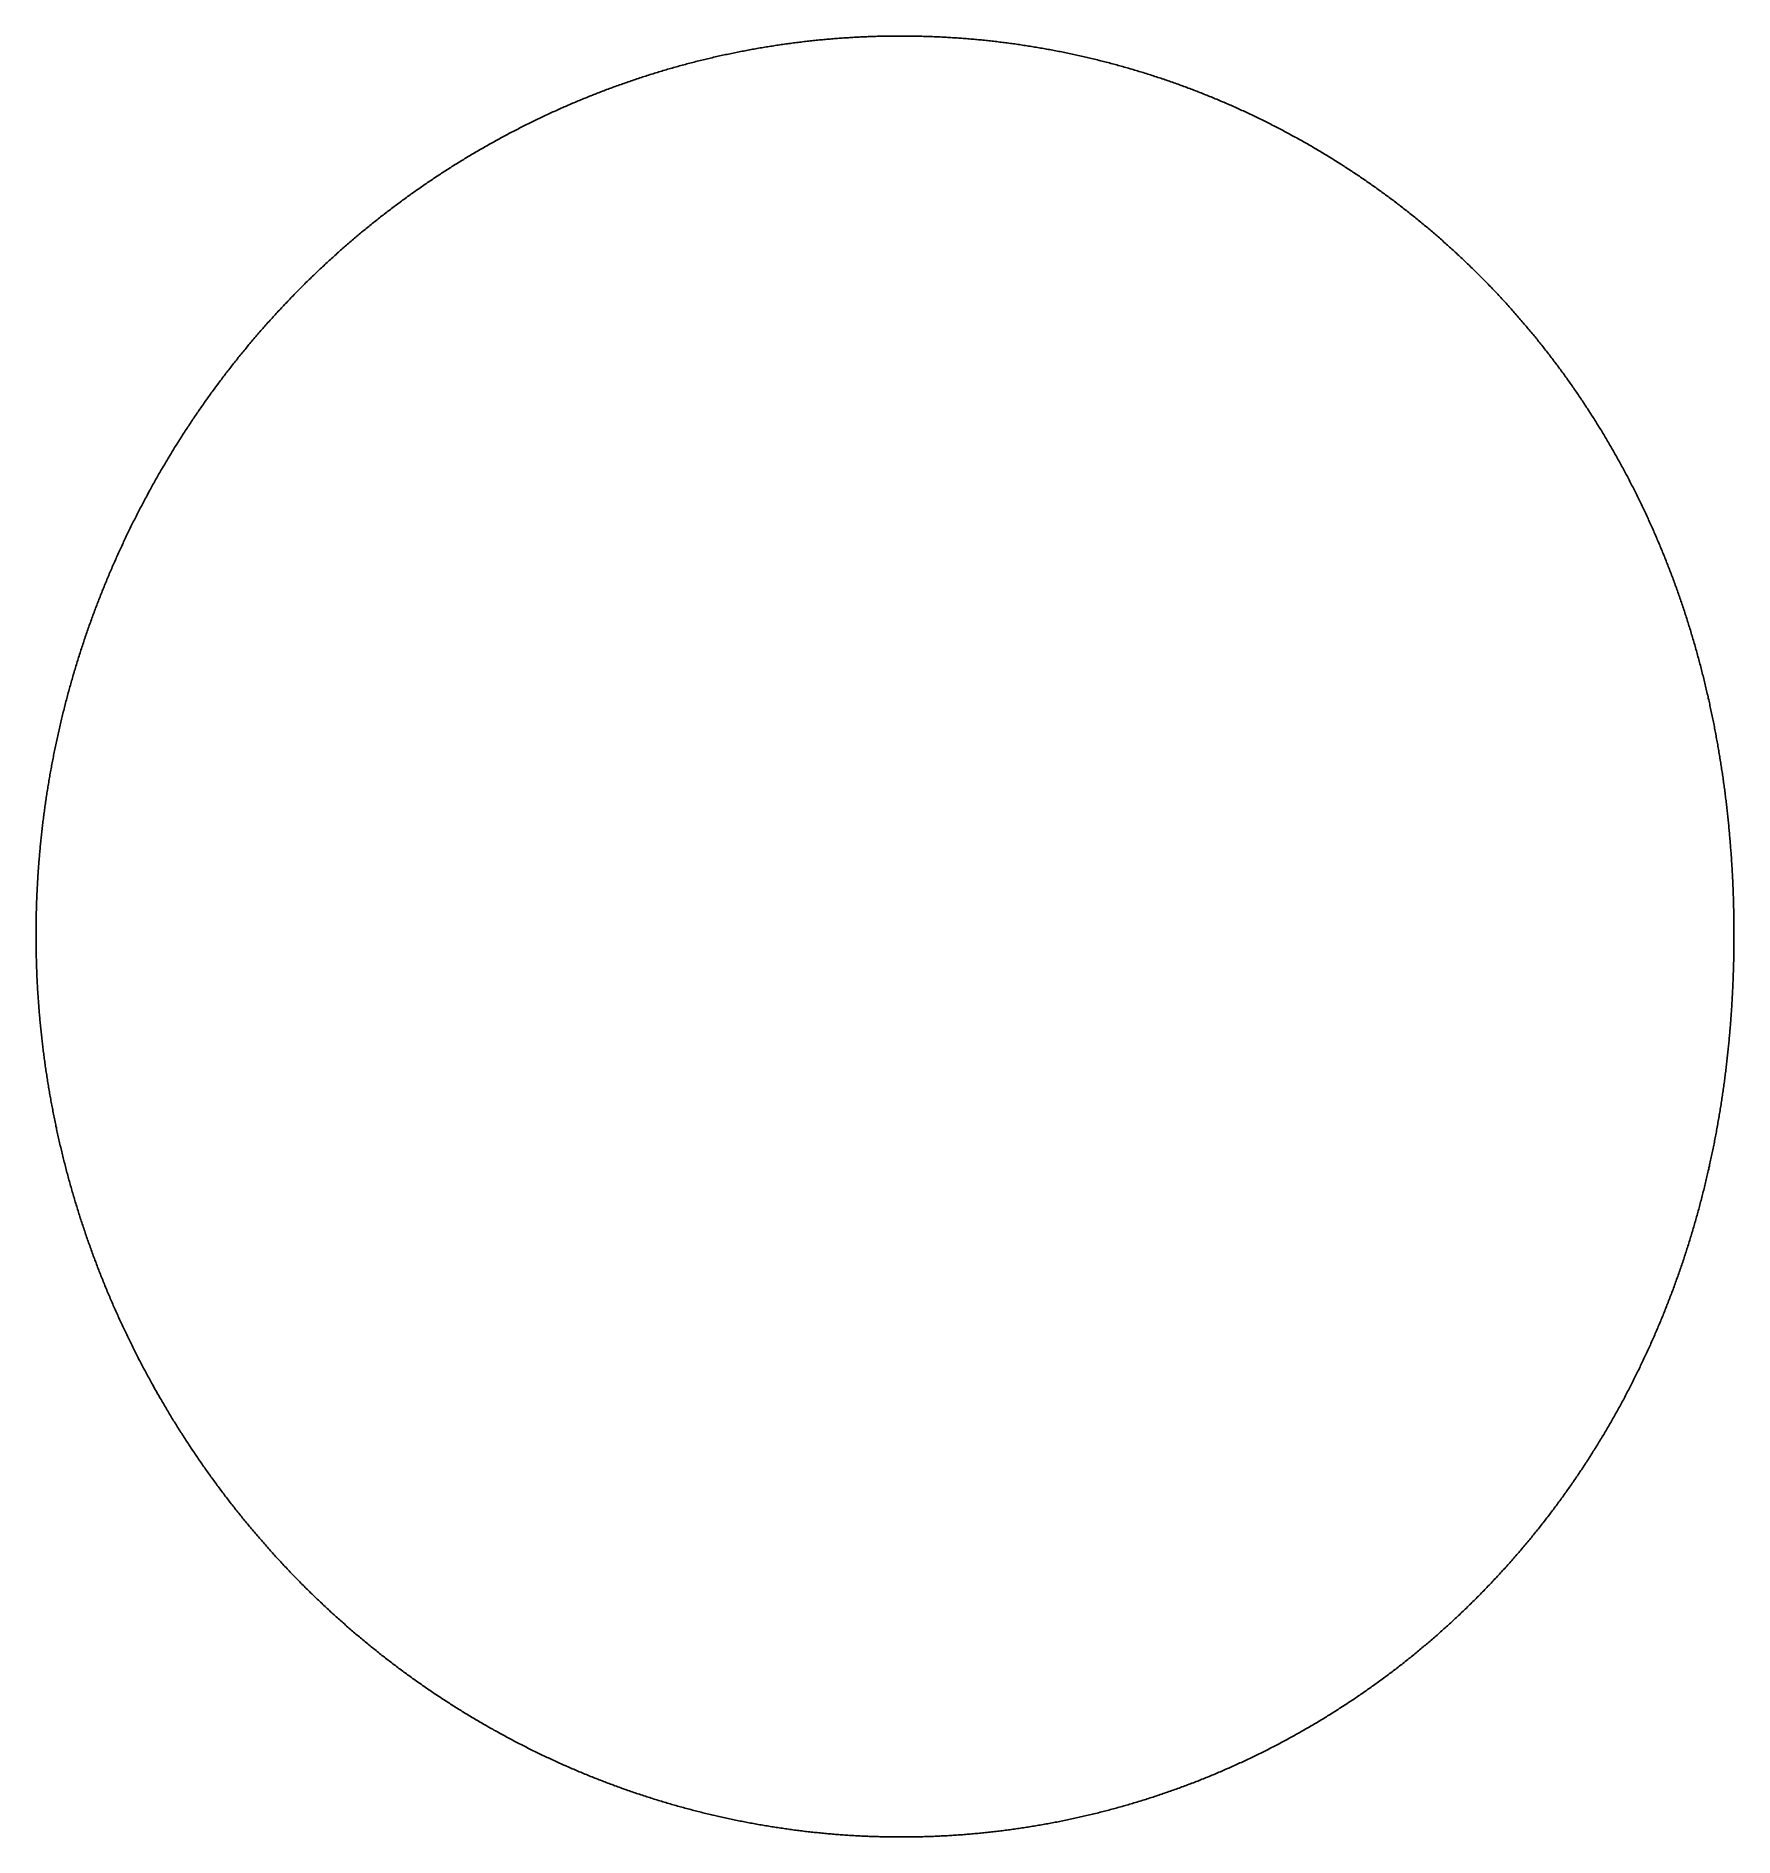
# Model space of a CAD drawing. Header units: metres. Extents: x -295 to 245, y -287 to 286.
import ezdxf

# ---------------------------------------------------------------- set-up
doc = ezdxf.new("R2010")
doc.units = ezdxf.units.M

msp = doc.modelspace()

# ---------------------------------------------------------------- linework, layer by layer
msp.add_lwpolyline([(245.36, 0), (245.36, -0.06), (245.36, -0.54), (245.36, -1.03), (245.36, -1.52), (245.36, -1.52), (245.36, -2.01), (245.36, -2.49), (245.35, -2.98), (245.35, -3.47), (245.34, -3.95), (245.34, -4.44), (245.33, -4.93), (245.33, -5.42), (245.32, -5.9), (245.31, -6.39), (245.3, -6.88), (245.29, -7.36), (245.28, -7.85), (245.27, -8.34), (245.26, -8.82), (245.25, -9.31), (245.24, -9.8), (245.22, -10.29), (245.21, -10.77), (245.19, -11.26), (245.18, -11.75), (245.16, -12.23), (245.14, -12.72), (245.13, -13.21), (245.11, -13.69), (245.09, -14.18), (245.07, -14.67), (245.05, -15.15), (245.03, -15.64), (245.01, -16.13), (244.99, -16.61), (244.96, -17.1), (244.94, -17.59), (244.92, -18.07), (244.89, -18.56), (244.87, -19.05), (244.84, -19.53), (244.81, -20.02), (244.79, -20.5), (244.76, -20.99), (244.73, -21.48), (244.7, -21.96), (244.67, -22.45), (244.64, -22.94), (244.61, -23.42), (244.58, -23.91), (244.54, -24.39), (244.51, -24.88), (244.48, -25.37), (244.44, -25.85), (244.41, -26.34), (244.37, -26.82), (244.33, -27.31), (244.29, -27.79), (244.26, -28.28), (244.22, -28.77), (244.18, -29.25), (244.14, -29.74), (244.1, -30.22), (244.06, -30.71), (244.01, -31.19), (243.97, -31.68), (243.93, -32.16), (243.88, -32.65), (243.84, -33.13), (243.79, -33.62), (243.75, -34.1), (243.7, -34.59), (243.65, -35.07), (243.6, -35.56), (243.55, -36.04), (243.5, -36.53), (243.45, -37.01), (243.4, -37.5), (243.35, -37.98), (243.3, -38.46), (243.24, -38.95), (243.19, -39.43), (243.13, -39.92), (243.08, -40.4), (243.02, -40.88), (242.97, -41.37), (242.91, -41.85), (242.85, -42.34), (242.79, -42.82), (242.73, -43.3), (242.67, -43.79), (242.61, -44.27), (242.55, -44.75), (242.49, -45.24), (242.42, -45.72), (242.36, -46.2), (242.3, -46.68), (242.23, -47.17), (242.16, -47.65), (242.1, -48.13), (242.03, -48.61), (241.96, -49.1), (241.89, -49.58), (241.82, -50.06), (241.75, -50.54), (241.68, -51.02), (241.61, -51.51), (241.54, -51.99), (241.47, -52.47), (241.39, -52.95), (241.32, -53.43), (241.24, -53.91), (241.17, -54.4), (241.09, -54.88), (241.01, -55.36), (240.93, -55.84), (240.85, -56.32), (240.78, -56.8), (240.69, -57.28), (240.61, -57.76), (240.53, -58.24), (240.45, -58.72), (240.37, -59.2), (240.28, -59.68), (240.2, -60.16), (240.11, -60.64), (240.03, -61.12), (239.94, -61.6), (239.85, -62.08), (239.76, -62.56), (239.67, -63.03), (239.58, -63.51), (239.49, -63.99), (239.4, -64.47), (239.31, -64.95), (239.22, -65.43), (239.12, -65.91), (239.03, -66.38), (238.94, -66.86), (238.84, -67.34), (238.74, -67.82), (238.65, -68.29), (238.55, -68.77), (238.45, -69.25), (238.35, -69.72), (238.25, -70.2), (238.15, -70.68), (238.05, -71.15), (237.95, -71.63), (237.84, -72.11), (237.74, -72.58), (237.63, -73.06), (237.53, -73.53), (237.42, -74.01), (237.32, -74.48), (237.21, -74.96), (237.1, -75.43), (236.99, -75.91), (236.88, -76.38), (236.77, -76.86), (236.66, -77.33), (236.55, -77.81), (236.43, -78.28), (236.32, -78.75), (236.21, -79.23), (236.09, -79.7), (235.97, -80.17), (235.86, -80.65), (235.74, -81.12), (235.62, -81.59), (235.5, -82.06), (235.38, -82.54), (235.26, -83.01), (235.14, -83.48), (235.02, -83.95), (234.9, -84.42), (234.77, -84.89), (234.65, -85.37), (234.53, -85.84), (234.4, -86.31), (234.27, -86.78), (234.15, -87.25), (234.02, -87.72), (233.89, -88.19), (233.76, -88.66), (233.63, -89.13), (233.5, -89.6), (233.37, -90.06), (233.23, -90.53), (233.1, -91), (232.97, -91.47), (232.83, -91.94), (232.7, -92.41), (232.56, -92.87), (232.42, -93.34), (232.29, -93.81), (232.15, -94.28), (232.01, -94.74), (231.87, -95.21), (231.73, -95.67), (231.59, -96.14), (231.44, -96.61), (231.3, -97.07), (231.16, -97.54), (231.01, -98), (230.87, -98.47), (230.72, -98.93), (230.57, -99.4), (230.42, -99.86), (230.28, -100.32), (230.13, -100.79), (229.98, -101.25), (229.83, -101.71), (229.67, -102.18), (229.52, -102.64), (229.37, -103.1), (229.21, -103.57), (229.06, -104.03), (228.9, -104.49), (228.75, -104.95), (228.59, -105.41), (228.43, -105.87), (228.28, -106.33), (228.12, -106.79), (227.96, -107.25), (227.79, -107.71), (227.63, -108.17), (227.47, -108.63), (227.31, -109.09), (227.14, -109.55), (226.98, -110.01), (226.81, -110.47), (226.65, -110.92), (226.48, -111.38), (226.31, -111.84), (226.14, -112.3), (225.98, -112.75), (225.81, -113.21), (225.63, -113.67), (225.46, -114.12), (225.29, -114.58), (225.12, -115.03), (224.94, -115.49), (224.77, -115.94), (224.59, -116.4), (224.42, -116.85), (224.24, -117.3), (224.06, -117.76), (223.88, -118.21), (223.7, -118.66), (223.52, -119.12), (223.34, -119.57), (223.16, -120.02), (222.98, -120.47), (222.8, -120.92), (222.61, -121.37), (222.43, -121.83), (222.24, -122.28), (222.06, -122.73), (221.87, -123.18), (221.68, -123.63), (221.49, -124.07), (221.3, -124.52), (221.11, -124.97), (220.92, -125.42), (220.73, -125.87), (220.54, -126.32), (220.35, -126.76), (220.15, -127.21), (219.96, -127.66), (219.76, -128.1), (219.57, -128.55), (219.37, -128.99), (219.17, -129.44), (218.97, -129.88), (218.77, -130.33), (218.57, -130.77), (218.37, -131.22), (218.17, -131.66), (217.97, -132.1), (217.77, -132.55), (217.56, -132.99), (217.36, -133.43), (217.15, -133.87), (216.95, -134.31), (216.74, -134.75), (216.53, -135.19), (216.32, -135.63), (216.11, -136.07), (215.9, -136.51), (215.69, -136.95), (215.48, -137.39), (215.27, -137.83), (215.06, -138.27), (214.84, -138.71), (214.63, -139.14), (214.41, -139.58), (214.2, -140.02), (213.98, -140.45), (213.76, -140.89), (213.54, -141.32), (213.33, -141.76), (213.11, -142.19), (212.88, -142.63), (212.66, -143.06), (212.44, -143.5), (212.22, -143.93), (211.99, -144.36), (211.77, -144.79), (211.54, -145.23), (211.32, -145.66), (211.09, -146.09), (210.86, -146.52), (210.64, -146.95), (210.41, -147.38), (210.18, -147.81), (209.95, -148.24), (209.72, -148.67), (209.48, -149.1), (209.25, -149.52), (209.02, -149.95), (208.78, -150.38), (208.55, -150.8), (208.31, -151.23), (208.08, -151.66), (207.84, -152.08), (207.6, -152.51), (207.36, -152.93), (207.12, -153.36), (206.88, -153.78), (206.64, -154.2), (206.4, -154.63), (206.16, -155.05), (205.91, -155.47), (205.67, -155.89), (205.43, -156.31), (205.18, -156.73), (204.93, -157.15), (204.69, -157.57), (204.44, -157.99), (204.19, -158.41), (203.94, -158.83), (203.69, -159.25), (203.44, -159.67), (203.19, -160.08), (202.94, -160.5), (202.68, -160.92), (202.43, -161.33), (202.18, -161.75), (201.92, -162.16), (201.67, -162.58), (201.41, -162.99), (201.15, -163.41), (200.89, -163.82), (200.63, -164.23), (200.37, -164.64), (200.11, -165.05), (199.85, -165.47), (199.59, -165.88), (199.33, -166.29), (199.07, -166.7), (198.8, -167.11), (198.54, -167.52), (198.27, -167.92), (198.01, -168.33), (197.74, -168.74), (197.47, -169.15), (197.2, -169.55), (196.93, -169.96), (196.66, -170.36), (196.39, -170.77), (196.12, -171.17), (195.85, -171.58), (195.58, -171.98), (195.3, -172.38), (195.03, -172.79), (194.75, -173.19), (194.48, -173.59), (194.2, -173.99), (193.93, -174.39), (193.65, -174.79), (193.37, -175.19), (193.09, -175.59), (192.81, -175.99), (192.53, -176.39), (192.25, -176.79), (191.97, -177.18), (191.68, -177.58), (191.4, -177.98), (191.11, -178.37), (190.83, -178.77), (190.54, -179.16), (190.26, -179.55), (189.97, -179.95), (189.68, -180.34), (189.39, -180.73), (189.11, -181.13), (188.82, -181.52), (188.52, -181.91), (188.23, -182.3), (187.94, -182.69), (187.65, -183.08), (187.35, -183.47), (187.06, -183.85), (186.77, -184.24), (186.47, -184.63), (186.17, -185.02), (185.88, -185.4), (185.58, -185.79), (185.28, -186.17), (184.98, -186.56), (184.68, -186.94), (184.38, -187.32), (184.08, -187.71), (183.78, -188.09), (183.47, -188.47), (183.17, -188.85), (182.87, -189.23), (182.56, -189.61), (182.26, -189.99), (181.95, -190.37), (181.64, -190.75), (181.34, -191.13), (181.03, -191.5), (180.72, -191.88), (180.41, -192.26), (180.1, -192.63), (179.79, -193.01), (179.48, -193.38), (179.17, -193.76), (178.85, -194.13), (178.54, -194.5), (178.22, -194.87), (177.91, -195.24), (177.59, -195.62), (177.28, -195.99), (176.96, -196.36), (176.64, -196.73), (176.32, -197.09), (176.01, -197.46), (175.69, -197.83), (175.36, -198.2), (175.04, -198.56), (174.72, -198.93), (174.4, -199.29), (174.08, -199.66), (173.75, -200.02), (173.43, -200.38), (173.1, -200.75), (172.78, -201.11), (172.45, -201.47), (172.12, -201.83), (171.8, -202.19), (171.47, -202.55), (171.14, -202.91), (170.81, -203.27), (170.48, -203.63), (170.15, -203.98), (169.82, -204.34), (169.48, -204.7), (169.15, -205.05), (168.82, -205.41), (168.48, -205.76), (168.15, -206.12), (167.81, -206.47), (167.47, -206.82), (167.14, -207.17), (166.8, -207.52), (166.46, -207.87), (166.12, -208.22), (165.78, -208.57), (165.44, -208.92), (165.1, -209.27), (164.76, -209.62), (164.42, -209.96), (164.08, -210.31), (163.73, -210.66), (163.39, -211), (163.04, -211.34), (162.7, -211.69), (162.35, -212.03), (162.01, -212.37), (161.66, -212.71), (161.31, -213.06), (160.96, -213.4), (160.61, -213.74), (160.26, -214.07), (159.91, -214.41), (159.56, -214.75), (159.21, -215.09), (158.86, -215.42), (158.5, -215.76), (158.15, -216.09), (157.8, -216.43), (157.44, -216.76), (157.09, -217.1), (156.73, -217.43), (156.37, -217.76), (156.02, -218.09), (155.66, -218.42), (155.3, -218.75), (154.94, -219.08), (154.58, -219.41), (154.22, -219.74), (153.86, -220.06), (153.5, -220.39), (153.14, -220.72), (152.77, -221.04), (152.41, -221.37), (152.05, -221.69), (151.68, -222.01), (151.32, -222.34), (150.95, -222.66), (150.58, -222.98), (150.22, -223.3), (149.85, -223.62), (149.48, -223.94), (149.11, -224.26), (148.74, -224.57), (148.37, -224.89), (148, -225.21), (147.63, -225.52), (147.26, -225.84), (146.89, -226.15), (146.52, -226.46), (146.14, -226.78), (145.77, -227.09), (145.39, -227.4), (145.02, -227.71), (144.64, -228.02), (144.27, -228.33), (143.89, -228.64), (143.51, -228.95), (143.13, -229.25), (142.76, -229.56), (142.38, -229.87), (142, -230.17), (141.62, -230.47), (141.23, -230.78), (140.85, -231.08), (140.47, -231.38), (140.09, -231.68), (139.71, -231.99), (139.32, -232.29), (138.94, -232.58), (138.55, -232.88), (138.17, -233.18), (137.78, -233.48), (137.39, -233.77), (137.01, -234.07), (136.62, -234.37), (136.23, -234.66), (135.84, -234.95), (135.45, -235.25), (135.06, -235.54), (134.67, -235.83), (134.28, -236.12), (133.89, -236.41), (133.5, -236.7), (133.11, -236.99), (132.71, -237.27), (132.32, -237.56), (131.92, -237.85), (131.53, -238.13), (131.13, -238.42), (130.74, -238.7), (130.34, -238.98), (129.95, -239.27), (129.55, -239.55), (129.15, -239.83), (128.75, -240.11), (128.35, -240.39), (127.95, -240.67), (127.55, -240.95), (127.15, -241.22), (126.75, -241.5), (126.35, -241.77), (125.95, -242.05), (125.55, -242.32), (125.14, -242.6), (124.74, -242.87), (124.33, -243.14), (123.93, -243.41), (123.52, -243.68), (123.12, -243.95), (122.71, -244.22), (122.31, -244.49), (121.9, -244.76), (121.49, -245.02), (121.08, -245.29), (120.67, -245.55), (120.26, -245.82), (119.86, -246.08), (119.44, -246.35), (119.03, -246.61), (118.62, -246.87), (118.21, -247.13), (117.8, -247.39), (117.39, -247.65), (116.97, -247.91), (116.56, -248.16), (116.15, -248.42), (115.73, -248.67), (115.32, -248.93), (114.9, -249.18), (114.48, -249.44), (114.07, -249.69), (113.65, -249.94), (113.23, -250.19), (112.82, -250.44), (112.4, -250.69), (111.98, -250.94), (111.56, -251.19), (111.14, -251.44), (110.72, -251.68), (110.3, -251.93), (109.88, -252.17), (109.46, -252.42), (109.03, -252.66), (108.61, -252.9), (108.19, -253.14), (107.76, -253.38), (107.34, -253.62), (106.92, -253.86), (106.49, -254.1), (106.07, -254.34), (105.64, -254.58), (105.21, -254.81), (104.79, -255.05), (104.36, -255.28), (103.93, -255.51), (103.5, -255.75), (103.08, -255.98), (102.65, -256.21), (102.22, -256.44), (101.79, -256.67), (101.36, -256.9), (100.93, -257.13), (100.5, -257.35), (100.07, -257.58), (99.63, -257.8), (99.2, -258.03), (98.77, -258.25), (98.34, -258.47), (97.9, -258.7), (97.47, -258.92), (97.03, -259.14), (96.6, -259.36), (96.16, -259.58), (95.73, -259.79), (95.29, -260.01), (94.86, -260.23), (94.42, -260.44), (93.98, -260.66), (93.54, -260.87), (93.11, -261.08), (92.67, -261.3), (92.23, -261.51), (91.79, -261.72), (91.35, -261.93), (90.91, -262.14), (90.47, -262.35), (90.03, -262.55), (89.59, -262.76), (89.14, -262.96), (88.7, -263.17), (88.26, -263.37), (87.82, -263.58), (87.37, -263.78), (86.93, -263.98), (86.49, -264.18), (86.04, -264.38), (85.6, -264.58), (85.15, -264.78), (84.71, -264.97), (84.26, -265.17), (83.82, -265.37), (83.37, -265.56), (82.92, -265.75), (82.47, -265.95), (82.03, -266.14), (81.58, -266.33), (81.13, -266.52), (80.68, -266.71), (80.23, -266.9), (79.78, -267.09), (79.33, -267.27), (78.88, -267.46), (78.43, -267.64), (77.98, -267.83), (77.53, -268.01), (77.08, -268.2), (76.63, -268.38), (76.18, -268.56), (75.72, -268.74), (75.27, -268.92), (74.82, -269.1), (74.36, -269.27), (73.91, -269.45), (73.45, -269.63), (73, -269.8), (72.55, -269.97), (72.09, -270.15), (71.63, -270.32), (71.18, -270.49), (70.72, -270.66), (70.27, -270.83), (69.81, -271), (69.35, -271.17), (68.89, -271.34), (68.44, -271.5), (67.98, -271.67), (67.52, -271.83), (67.06, -272), (66.6, -272.16), (66.14, -272.32), (65.68, -272.48), (65.22, -272.64), (64.76, -272.8), (64.3, -272.96), (63.84, -273.12), (63.38, -273.27), (62.92, -273.43), (62.46, -273.58), (61.99, -273.74), (61.53, -273.89), (61.07, -274.04), (60.61, -274.2), (60.14, -274.35), (59.68, -274.5), (59.22, -274.64), (58.75, -274.79), (58.29, -274.94), (57.82, -275.09), (57.36, -275.23), (56.89, -275.38), (56.43, -275.52), (55.96, -275.66), (55.49, -275.8), (55.03, -275.94), (54.56, -276.08), (54.1, -276.22), (53.63, -276.36), (53.16, -276.5), (52.69, -276.64), (52.23, -276.77), (51.76, -276.91), (51.29, -277.04), (50.82, -277.17), (50.35, -277.31), (49.88, -277.44), (49.41, -277.57), (48.94, -277.7), (48.47, -277.83), (48, -277.95), (47.53, -278.08), (47.06, -278.21), (46.59, -278.33), (46.12, -278.46), (45.65, -278.58), (45.18, -278.7), (44.71, -278.82), (44.23, -278.94), (43.76, -279.06), (43.29, -279.18), (42.82, -279.3), (42.34, -279.42), (41.87, -279.53), (41.4, -279.65), (40.92, -279.76), (40.45, -279.87), (39.98, -279.99), (39.5, -280.1), (39.03, -280.21), (38.55, -280.32), (38.08, -280.43), (37.6, -280.53), (37.13, -280.64), (36.65, -280.75), (36.18, -280.85), (35.7, -280.96), (35.23, -281.06), (34.75, -281.16), (34.27, -281.26), (33.8, -281.37), (33.32, -281.47), (32.84, -281.56), (32.37, -281.66), (31.89, -281.76), (31.41, -281.86), (30.93, -281.95), (30.46, -282.05), (29.98, -282.14), (29.5, -282.23), (29.02, -282.32), (28.54, -282.41), (28.06, -282.5), (27.58, -282.59), (27.11, -282.68), (26.63, -282.77), (26.15, -282.86), (25.67, -282.94), (25.19, -283.03), (24.71, -283.11), (24.23, -283.19), (23.75, -283.27), (23.27, -283.35), (22.79, -283.43), (22.31, -283.51), (21.83, -283.59), (21.34, -283.67), (20.86, -283.75), (20.38, -283.82), (19.9, -283.9), (19.42, -283.97), (18.94, -284.04), (18.46, -284.11), (17.97, -284.18), (17.49, -284.25), (17.01, -284.32), (16.53, -284.39), (16.04, -284.46), (15.56, -284.53), (15.08, -284.59), (14.6, -284.66), (14.11, -284.72), (13.63, -284.78), (13.15, -284.84), (12.66, -284.9), (12.18, -284.96), (11.7, -285.02), (11.21, -285.08), (10.73, -285.14), (10.25, -285.19), (9.76, -285.25), (9.28, -285.3), (8.79, -285.36), (8.31, -285.41), (7.83, -285.46), (7.34, -285.51), (6.86, -285.56), (6.37, -285.61), (5.89, -285.66), (5.4, -285.71), (4.92, -285.75), (4.43, -285.8), (3.95, -285.84), (3.46, -285.89), (2.98, -285.93), (2.49, -285.97), (2.01, -286.01), (1.52, -286.05), (1.04, -286.09), (0.55, -286.13), (0.06, -286.17), (-0.42, -286.2), (-0.91, -286.24), (-1.39, -286.27), (-1.88, -286.31), (-2.37, -286.34), (-2.85, -286.37), (-3.34, -286.4), (-3.82, -286.43), (-4.31, -286.46), (-4.8, -286.49), (-5.28, -286.52), (-5.77, -286.54), (-6.26, -286.57), (-6.74, -286.59), (-7.23, -286.62), (-7.72, -286.64), (-8.2, -286.66), (-8.69, -286.68), (-9.18, -286.7), (-9.66, -286.72), (-10.15, -286.74), (-10.64, -286.75), (-11.12, -286.77), (-11.61, -286.79), (-12.1, -286.8), (-12.58, -286.81), (-13.07, -286.83), (-13.56, -286.84), (-14.04, -286.85), (-14.53, -286.86), (-15.02, -286.87), (-15.51, -286.87), (-15.99, -286.88), (-16.48, -286.89), (-16.97, -286.89), (-17.45, -286.9), (-17.94, -286.9), (-18.43, -286.9), (-18.91, -286.9), (-19.4, -286.9), (-19.89, -286.9), (-20.38, -286.9), (-20.86, -286.9), (-21.35, -286.9), (-21.84, -286.89), (-22.32, -286.89), (-22.81, -286.88), (-23.3, -286.88), (-23.79, -286.87), (-24.27, -286.86), (-24.76, -286.85), (-25.25, -286.84), (-25.73, -286.83), (-26.22, -286.82), (-26.71, -286.8), (-27.19, -286.79), (-27.68, -286.78), (-28.17, -286.76), (-28.66, -286.74), (-29.14, -286.73), (-29.63, -286.71), (-30.12, -286.69), (-30.6, -286.67), (-31.09, -286.65), (-31.58, -286.62), (-32.06, -286.6), (-32.55, -286.58), (-33.03, -286.55), (-33.52, -286.53), (-34.01, -286.5), (-34.49, -286.47), (-34.98, -286.44), (-35.47, -286.41), (-35.95, -286.38), (-36.44, -286.35), (-36.92, -286.32), (-37.41, -286.29), (-37.9, -286.25), (-38.38, -286.22), (-38.87, -286.18), (-39.35, -286.14), (-39.84, -286.11), (-40.33, -286.07), (-40.81, -286.03), (-41.3, -285.99), (-41.78, -285.95), (-42.27, -285.9), (-42.75, -285.86), (-43.24, -285.82), (-43.72, -285.77), (-44.21, -285.73), (-44.69, -285.68), (-45.18, -285.63), (-45.66, -285.58), (-46.15, -285.53), (-46.63, -285.48), (-47.11, -285.43), (-47.6, -285.38), (-48.08, -285.33), (-48.57, -285.27), (-49.05, -285.22), (-49.54, -285.16), (-50.02, -285.11), (-50.5, -285.05), (-50.99, -284.99), (-51.47, -284.93), (-51.95, -284.87), (-52.44, -284.81), (-52.92, -284.75), (-53.4, -284.69), (-53.89, -284.62), (-54.37, -284.56), (-54.85, -284.49), (-55.33, -284.43), (-55.82, -284.36), (-56.3, -284.29), (-56.78, -284.22), (-57.26, -284.15), (-57.74, -284.08), (-58.23, -284.01), (-58.71, -283.93), (-59.19, -283.86), (-59.67, -283.79), (-60.15, -283.71), (-60.63, -283.63), (-61.11, -283.56), (-61.59, -283.48), (-62.08, -283.4), (-62.56, -283.32), (-63.04, -283.24), (-63.52, -283.16), (-64, -283.08), (-64.48, -282.99), (-64.96, -282.91), (-65.44, -282.82), (-65.92, -282.74), (-66.39, -282.65), (-66.87, -282.56), (-67.35, -282.47), (-67.83, -282.38), (-68.31, -282.29), (-68.79, -282.2), (-69.27, -282.11), (-69.75, -282.02), (-70.22, -281.92), (-70.7, -281.83), (-71.18, -281.73), (-71.66, -281.63), (-72.13, -281.54), (-72.61, -281.44), (-73.09, -281.34), (-73.56, -281.24), (-74.04, -281.14), (-74.52, -281.04), (-74.99, -280.93), (-75.47, -280.83), (-75.94, -280.72), (-76.42, -280.62), (-76.9, -280.51), (-77.37, -280.41), (-77.85, -280.3), (-78.32, -280.19), (-78.79, -280.08), (-79.27, -279.97), (-79.74, -279.86), (-80.22, -279.74), (-80.69, -279.63), (-81.16, -279.52), (-81.64, -279.4), (-82.11, -279.29), (-82.58, -279.17), (-83.06, -279.05), (-83.53, -278.93), (-84, -278.81), (-84.47, -278.69), (-84.95, -278.57), (-85.42, -278.45), (-85.89, -278.33), (-86.36, -278.2), (-86.83, -278.08), (-87.3, -277.95), (-87.77, -277.83), (-88.24, -277.7), (-88.71, -277.57), (-89.18, -277.44), (-89.65, -277.31), (-90.12, -277.18), (-90.59, -277.05), (-91.06, -276.92), (-91.53, -276.79), (-91.99, -276.65), (-92.46, -276.52), (-92.93, -276.38), (-93.4, -276.24), (-93.87, -276.11), (-94.33, -275.97), (-94.8, -275.83), (-95.27, -275.69), (-95.73, -275.55), (-96.2, -275.41), (-96.66, -275.26), (-97.13, -275.12), (-97.59, -274.98), (-98.06, -274.83), (-98.52, -274.69), (-98.99, -274.54), (-99.45, -274.39), (-99.92, -274.24), (-100.38, -274.09), (-100.84, -273.94), (-101.31, -273.79), (-101.77, -273.64), (-102.23, -273.49), (-102.69, -273.33), (-103.16, -273.18), (-103.62, -273.02), (-104.08, -272.87), (-104.54, -272.71), (-105, -272.55), (-105.46, -272.4), (-105.92, -272.24), (-106.38, -272.08), (-106.84, -271.91), (-107.3, -271.75), (-107.76, -271.59), (-108.22, -271.43), (-108.68, -271.26), (-109.14, -271.1), (-109.59, -270.93), (-110.05, -270.76), (-110.51, -270.6), (-110.97, -270.43), (-111.42, -270.26), (-111.88, -270.09), (-112.34, -269.92), (-112.79, -269.74), (-113.25, -269.57), (-113.7, -269.4), (-114.16, -269.22), (-114.61, -269.05), (-115.06, -268.87), (-115.52, -268.69), (-115.97, -268.52), (-116.43, -268.34), (-116.88, -268.16), (-117.33, -267.98), (-117.78, -267.8), (-118.23, -267.62), (-118.69, -267.43), (-119.14, -267.25), (-119.59, -267.07), (-120.04, -266.88), (-120.49, -266.69), (-120.94, -266.51), (-121.39, -266.32), (-121.84, -266.13), (-122.29, -265.94), (-122.74, -265.75), (-123.18, -265.56), (-123.63, -265.37), (-124.08, -265.18), (-124.53, -264.99), (-124.97, -264.79), (-125.42, -264.6), (-125.87, -264.4), (-126.31, -264.2), (-126.76, -264.01), (-127.2, -263.81), (-127.65, -263.61), (-128.09, -263.41), (-128.53, -263.21), (-128.98, -263.01), (-129.42, -262.81), (-129.86, -262.6), (-130.31, -262.4), (-130.75, -262.2), (-131.19, -261.99), (-131.63, -261.78), (-132.07, -261.58), (-132.51, -261.37), (-132.95, -261.16), (-133.39, -260.95), (-133.83, -260.74), (-134.27, -260.53), (-134.71, -260.32), (-135.15, -260.11), (-135.59, -259.89), (-136.02, -259.68), (-136.46, -259.46), (-136.9, -259.25), (-137.34, -259.03), (-137.77, -258.82), (-138.21, -258.6), (-138.64, -258.38), (-139.08, -258.16), (-139.51, -257.94), (-139.95, -257.72), (-140.38, -257.5), (-140.81, -257.27), (-141.25, -257.05), (-141.68, -256.83), (-142.11, -256.6), (-142.54, -256.38), (-142.97, -256.15), (-143.4, -255.92), (-143.83, -255.69), (-144.26, -255.46), (-144.69, -255.23), (-145.12, -255), (-145.55, -254.77), (-145.98, -254.54), (-146.41, -254.31), (-146.84, -254.07), (-147.26, -253.84), (-147.69, -253.61), (-148.11, -253.37), (-148.54, -253.13), (-148.97, -252.9), (-149.39, -252.66), (-149.82, -252.42), (-150.24, -252.18), (-150.66, -251.94), (-151.09, -251.7), (-151.51, -251.46), (-151.93, -251.21), (-152.35, -250.97), (-152.77, -250.72), (-153.2, -250.48), (-153.62, -250.23), (-154.04, -249.99), (-154.46, -249.74), (-154.88, -249.49), (-155.29, -249.24), (-155.71, -248.99), (-156.13, -248.74), (-156.55, -248.49), (-156.97, -248.24), (-157.38, -247.99), (-157.8, -247.74), (-158.21, -247.48), (-158.63, -247.23), (-159.04, -246.97), (-159.46, -246.72), (-159.87, -246.46), (-160.29, -246.2), (-160.7, -245.94), (-161.11, -245.68), (-161.52, -245.43), (-161.93, -245.16), (-162.35, -244.9), (-162.76, -244.64), (-163.17, -244.38), (-163.58, -244.11), (-163.99, -243.85), (-164.39, -243.59), (-164.8, -243.32), (-165.21, -243.05), (-165.62, -242.79), (-166.02, -242.52), (-166.43, -242.25), (-166.84, -241.98), (-167.24, -241.71), (-167.65, -241.44), (-168.05, -241.17), (-168.46, -240.9), (-168.86, -240.62), (-169.26, -240.35), (-169.66, -240.07), (-170.07, -239.8), (-170.47, -239.52), (-170.87, -239.25), (-171.27, -238.97), (-171.67, -238.69), (-172.07, -238.41), (-172.47, -238.13), (-172.87, -237.85), (-173.26, -237.57), (-173.66, -237.29), (-174.06, -237.01), (-174.46, -236.73), (-174.85, -236.44), (-175.25, -236.16), (-175.64, -235.87), (-176.04, -235.59), (-176.43, -235.3), (-176.82, -235.02), (-177.22, -234.73), (-177.61, -234.44), (-178, -234.15), (-178.39, -233.86), (-178.78, -233.57), (-179.18, -233.28), (-179.57, -232.99), (-179.95, -232.69), (-180.34, -232.4), (-180.73, -232.11), (-181.12, -231.81), (-181.51, -231.52), (-181.89, -231.22), (-182.28, -230.92), (-182.67, -230.63), (-183.05, -230.33), (-183.44, -230.03), (-183.82, -229.73), (-184.2, -229.43), (-184.59, -229.13), (-184.97, -228.83), (-185.35, -228.53), (-185.73, -228.22), (-186.11, -227.92), (-186.49, -227.61), (-186.87, -227.31), (-187.25, -227), (-187.63, -226.7), (-188.01, -226.39), (-188.39, -226.08), (-188.77, -225.78), (-189.14, -225.47), (-189.52, -225.16), (-189.89, -224.85), (-190.27, -224.54), (-190.64, -224.23), (-191.02, -223.91), (-191.39, -223.6), (-191.76, -223.29), (-192.14, -222.97), (-192.51, -222.66), (-192.88, -222.34), (-193.25, -222.03), (-193.62, -221.71), (-193.99, -221.39), (-194.36, -221.08), (-194.73, -220.76), (-195.1, -220.44), (-195.46, -220.12), (-195.83, -219.8), (-196.2, -219.48), (-196.56, -219.15), (-196.93, -218.83), (-197.29, -218.51), (-197.66, -218.18), (-198.02, -217.86), (-198.38, -217.54), (-198.74, -217.21), (-199.11, -216.88), (-199.47, -216.56), (-199.83, -216.23), (-200.19, -215.9), (-200.55, -215.57), (-200.91, -215.24), (-201.26, -214.91), (-201.62, -214.58), (-201.98, -214.25), (-202.33, -213.92), (-202.69, -213.59), (-203.05, -213.25), (-203.4, -212.92), (-203.76, -212.58), (-204.11, -212.25), (-204.46, -211.91), (-204.81, -211.58), (-205.17, -211.24), (-205.52, -210.9), (-205.87, -210.57), (-206.22, -210.23), (-206.57, -209.89), (-206.92, -209.55), (-207.27, -209.21), (-207.61, -208.87), (-207.96, -208.52), (-208.31, -208.18), (-208.65, -207.84), (-209, -207.5), (-209.34, -207.15), (-209.69, -206.81), (-210.03, -206.46), (-210.37, -206.12), (-210.72, -205.77), (-211.06, -205.42), (-211.4, -205.07), (-211.74, -204.73), (-212.08, -204.38), (-212.42, -204.03), (-212.76, -203.68), (-213.1, -203.33), (-213.43, -202.98), (-213.77, -202.62), (-214.11, -202.27), (-214.44, -201.92), (-214.78, -201.57), (-215.11, -201.21), (-215.45, -200.86), (-215.78, -200.5), (-216.11, -200.15), (-216.44, -199.79), (-216.77, -199.43), (-217.11, -199.07), (-217.44, -198.72), (-217.77, -198.36), (-218.09, -198), (-218.42, -197.64), (-218.75, -197.28), (-219.08, -196.92), (-219.4, -196.56), (-219.73, -196.19), (-220.06, -195.83), (-220.38, -195.47), (-220.7, -195.1), (-221.03, -194.74), (-221.35, -194.38), (-221.67, -194.01), (-221.99, -193.64), (-222.31, -193.28), (-222.63, -192.91), (-222.95, -192.54), (-223.27, -192.17), (-223.59, -191.81), (-223.91, -191.44), (-224.23, -191.07), (-224.54, -190.7), (-224.86, -190.33), (-225.17, -189.95), (-225.49, -189.58), (-225.8, -189.21), (-226.11, -188.84), (-226.43, -188.46), (-226.74, -188.09), (-227.05, -187.71), (-227.36, -187.34), (-227.67, -186.96), (-227.98, -186.59), (-228.29, -186.21), (-228.6, -185.83), (-228.9, -185.45), (-229.21, -185.08), (-229.52, -184.7), (-229.82, -184.32), (-230.13, -183.94), (-230.43, -183.56), (-230.74, -183.18), (-231.04, -182.8), (-231.34, -182.41), (-231.64, -182.03), (-231.94, -181.65), (-232.24, -181.26), (-232.54, -180.88), (-232.84, -180.5), (-233.14, -180.11), (-233.44, -179.72), (-233.73, -179.34), (-234.03, -178.95), (-234.33, -178.56), (-234.62, -178.18), (-234.92, -177.79), (-235.21, -177.4), (-235.5, -177.01), (-235.79, -176.62), (-236.09, -176.23), (-236.38, -175.84), (-236.67, -175.45), (-236.96, -175.06), (-237.25, -174.67), (-237.54, -174.27), (-237.82, -173.88), (-238.11, -173.49), (-238.4, -173.09), (-238.68, -172.7), (-238.97, -172.3), (-239.25, -171.91), (-239.54, -171.51), (-239.82, -171.12), (-240.1, -170.72), (-240.38, -170.32), (-240.67, -169.92), (-240.95, -169.53), (-241.23, -169.13), (-241.51, -168.73), (-241.78, -168.33), (-242.06, -167.93), (-242.34, -167.53), (-242.62, -167.13), (-242.89, -166.73), (-243.17, -166.33), (-243.44, -165.92), (-243.72, -165.52), (-243.99, -165.12), (-244.26, -164.71), (-244.53, -164.31), (-244.81, -163.9), (-245.08, -163.5), (-245.35, -163.09), (-245.62, -162.69), (-245.88, -162.28), (-246.15, -161.88), (-246.42, -161.47), (-246.69, -161.06), (-246.95, -160.65), (-247.22, -160.24), (-247.48, -159.83), (-247.75, -159.43), (-248.01, -159.02), (-248.27, -158.61), (-248.53, -158.19), (-248.79, -157.78), (-249.05, -157.37), (-249.31, -156.96), (-249.57, -156.55), (-249.83, -156.13), (-250.09, -155.72), (-250.35, -155.31), (-250.6, -154.89), (-250.86, -154.48), (-251.11, -154.06), (-251.37, -153.65), (-251.62, -153.23), (-251.88, -152.82), (-252.13, -152.4), (-252.38, -151.98), (-252.63, -151.57), (-252.88, -151.15), (-253.13, -150.73), (-253.38, -150.31), (-253.63, -149.89), (-253.88, -149.47), (-254.12, -149.05), (-254.37, -148.63), (-254.61, -148.21), (-254.86, -147.79), (-255.1, -147.37), (-255.35, -146.95), (-255.59, -146.52), (-255.83, -146.1), (-256.07, -145.68), (-256.31, -145.25), (-256.55, -144.83), (-256.79, -144.41), (-257.03, -143.98), (-257.27, -143.56), (-257.5, -143.13), (-257.74, -142.7), (-257.98, -142.28), (-258.21, -141.85), (-258.44, -141.42), (-258.68, -141), (-258.91, -140.57), (-259.14, -140.14), (-259.37, -139.71), (-259.61, -139.28), (-259.84, -138.85), (-260.06, -138.42), (-260.29, -137.99), (-260.52, -137.56), (-260.75, -137.13), (-260.97, -136.7), (-261.2, -136.27), (-261.43, -135.84), (-261.65, -135.4), (-261.87, -134.97), (-262.1, -134.54), (-262.32, -134.1), (-262.54, -133.67), (-262.76, -133.24), (-262.98, -132.8), (-263.2, -132.37), (-263.42, -131.93), (-263.63, -131.5), (-263.85, -131.06), (-264.07, -130.62), (-264.28, -130.19), (-264.5, -129.75), (-264.71, -129.31), (-264.93, -128.87), (-265.14, -128.44), (-265.35, -128), (-265.56, -127.56), (-265.77, -127.12), (-265.98, -126.68), (-266.19, -126.24), (-266.4, -125.8), (-266.61, -125.36), (-266.81, -124.92), (-267.02, -124.48), (-267.23, -124.03), (-267.43, -123.59), (-267.63, -123.15), (-267.84, -122.71), (-268.04, -122.26), (-268.24, -121.82), (-268.44, -121.38), (-268.64, -120.93), (-268.84, -120.49), (-269.04, -120.04), (-269.24, -119.6), (-269.44, -119.15), (-269.63, -118.71), (-269.83, -118.26), (-270.03, -117.82), (-270.22, -117.37), (-270.41, -116.92), (-270.61, -116.48), (-270.8, -116.03), (-270.99, -115.58), (-271.18, -115.13), (-271.37, -114.68), (-271.56, -114.23), (-271.75, -113.78), (-271.94, -113.34), (-272.12, -112.89), (-272.31, -112.44), (-272.49, -111.99), (-272.68, -111.53), (-272.86, -111.08), (-273.05, -110.63), (-273.23, -110.18), (-273.41, -109.73), (-273.59, -109.28), (-273.77, -108.82), (-273.95, -108.37), (-274.13, -107.92), (-274.31, -107.46), (-274.49, -107.01), (-274.66, -106.56), (-274.84, -106.1), (-275.01, -105.65), (-275.19, -105.19), (-275.36, -104.74), (-275.53, -104.28), (-275.71, -103.83), (-275.88, -103.37), (-276.05, -102.91), (-276.22, -102.46), (-276.39, -102), (-276.56, -101.54), (-276.72, -101.09), (-276.89, -100.63), (-277.06, -100.17), (-277.22, -99.71), (-277.39, -99.25), (-277.55, -98.8), (-277.71, -98.34), (-277.87, -97.88), (-278.04, -97.42), (-278.2, -96.96), (-278.36, -96.5), (-278.52, -96.04), (-278.67, -95.58), (-278.83, -95.12), (-278.99, -94.65), (-279.14, -94.19), (-279.3, -93.73), (-279.45, -93.27), (-279.61, -92.81), (-279.76, -92.35), (-279.91, -91.88), (-280.07, -91.42), (-280.22, -90.96), (-280.37, -90.49), (-280.52, -90.03), (-280.66, -89.57), (-280.81, -89.1), (-280.96, -88.64), (-281.11, -88.17), (-281.25, -87.71), (-281.4, -87.24), (-281.54, -86.78), (-281.68, -86.31), (-281.82, -85.85), (-281.97, -85.38), (-282.11, -84.91), (-282.25, -84.45), (-282.39, -83.98), (-282.52, -83.51), (-282.66, -83.05), (-282.8, -82.58), (-282.94, -82.11), (-283.07, -81.64), (-283.21, -81.17), (-283.34, -80.71), (-283.47, -80.24), (-283.6, -79.77), (-283.74, -79.3), (-283.87, -78.83), (-284, -78.36), (-284.13, -77.89), (-284.25, -77.42), (-284.38, -76.95), (-284.51, -76.48), (-284.63, -76.01), (-284.76, -75.54), (-284.88, -75.07), (-285.01, -74.6), (-285.13, -74.13), (-285.25, -73.65), (-285.37, -73.18), (-285.5, -72.71), (-285.62, -72.24), (-285.73, -71.77), (-285.85, -71.29), (-285.97, -70.82), (-286.09, -70.35), (-286.2, -69.88), (-286.32, -69.4), (-286.43, -68.93), (-286.55, -68.45), (-286.66, -67.98), (-286.77, -67.51), (-286.88, -67.03), (-286.99, -66.56), (-287.1, -66.08), (-287.21, -65.61), (-287.32, -65.13), (-287.43, -64.66), (-287.53, -64.18), (-287.64, -63.71), (-287.74, -63.23), (-287.85, -62.76), (-287.95, -62.28), (-288.05, -61.8), (-288.15, -61.33), (-288.26, -60.85), (-288.36, -60.37), (-288.46, -59.9), (-288.55, -59.42), (-288.65, -58.94), (-288.75, -58.47), (-288.85, -57.99), (-288.94, -57.51), (-289.04, -57.03), (-289.13, -56.56), (-289.22, -56.08), (-289.31, -55.6), (-289.41, -55.12), (-289.5, -54.64), (-289.59, -54.16), (-289.68, -53.68), (-289.76, -53.21), (-289.85, -52.73), (-289.94, -52.25), (-290.03, -51.77), (-290.11, -51.29), (-290.19, -50.81), (-290.28, -50.33), (-290.36, -49.85), (-290.44, -49.37), (-290.52, -48.89), (-290.6, -48.41), (-290.68, -47.93), (-290.76, -47.45), (-290.84, -46.97), (-290.92, -46.48), (-290.99, -46), (-291.07, -45.52), (-291.15, -45.04), (-291.22, -44.56), (-291.29, -44.08), (-291.37, -43.6), (-291.44, -43.11), (-291.51, -42.63), (-291.58, -42.15), (-291.65, -41.67), (-291.72, -41.19), (-291.78, -40.7), (-291.85, -40.22), (-291.92, -39.74), (-291.98, -39.26), (-292.05, -38.77), (-292.11, -38.29), (-292.17, -37.81), (-292.23, -37.32), (-292.3, -36.84), (-292.36, -36.36), (-292.42, -35.87), (-292.48, -35.39), (-292.53, -34.91), (-292.59, -34.42), (-292.65, -33.94), (-292.7, -33.46), (-292.76, -32.97), (-292.81, -32.49), (-292.87, -32), (-292.92, -31.52), (-292.97, -31.03), (-293.02, -30.55), (-293.07, -30.07), (-293.12, -29.58), (-293.17, -29.1), (-293.22, -28.61), (-293.26, -28.13), (-293.31, -27.64), (-293.35, -27.16), (-293.4, -26.67), (-293.44, -26.19), (-293.49, -25.7), (-293.53, -25.22), (-293.57, -24.73), (-293.61, -24.24), (-293.65, -23.76), (-293.69, -23.27), (-293.73, -22.79), (-293.76, -22.3), (-293.8, -21.82), (-293.84, -21.33), (-293.87, -20.85), (-293.9, -20.36), (-293.94, -19.87), (-293.97, -19.39), (-294, -18.9), (-294.03, -18.42), (-294.06, -17.93), (-294.09, -17.44), (-294.12, -16.96), (-294.15, -16.47), (-294.18, -15.98), (-294.2, -15.5), (-294.23, -15.01), (-294.25, -14.52), (-294.27, -14.04), (-294.3, -13.55), (-294.32, -13.06), (-294.34, -12.58), (-294.36, -12.09), (-294.38, -11.6), (-294.4, -11.12), (-294.42, -10.63), (-294.43, -10.14), (-294.45, -9.66), (-294.47, -9.17), (-294.48, -8.68), (-294.49, -8.2), (-294.51, -7.71), (-294.52, -7.22), (-294.53, -6.74), (-294.54, -6.25), (-294.55, -5.76), (-294.56, -5.27), (-294.57, -4.79), (-294.58, -4.3), (-294.58, -3.81), (-294.59, -3.33), (-294.6, -2.84), (-294.6, -2.35), (-294.6, -1.87), (-294.61, -1.38), (-294.61, -0.89), (-294.61, -0.4), (-294.61, 0.08), (-294.61, 0.57), (-294.61, 1.06), (-294.6, 1.54), (-294.6, 2.03), (-294.6, 2.52), (-294.59, 3.01), (-294.59, 3.49), (-294.58, 3.98), (-294.57, 4.47), (-294.57, 4.95), (-294.56, 5.44), (-294.55, 5.93), (-294.54, 6.41), (-294.53, 6.9), (-294.52, 7.39), (-294.5, 7.88), (-294.49, 8.36), (-294.48, 8.85), (-294.46, 9.34), (-294.44, 9.82), (-294.43, 10.31), (-294.41, 10.8), (-294.39, 11.28), (-294.37, 11.77), (-294.35, 12.26), (-294.33, 12.74), (-294.31, 13.23), (-294.29, 13.72), (-294.27, 14.2), (-294.24, 14.69), (-294.22, 15.18), (-294.19, 15.66), (-294.17, 16.15), (-294.14, 16.64), (-294.11, 17.12), (-294.08, 17.61), (-294.05, 18.09), (-294.02, 18.58), (-293.99, 19.07), (-293.96, 19.55), (-293.93, 20.04), (-293.89, 20.52), (-293.86, 21.01), (-293.82, 21.5), (-293.79, 21.98), (-293.75, 22.47), (-293.71, 22.95), (-293.67, 23.44), (-293.64, 23.92), (-293.6, 24.41), (-293.55, 24.9), (-293.51, 25.38), (-293.47, 25.87), (-293.43, 26.35), (-293.38, 26.84), (-293.34, 27.32), (-293.29, 27.81), (-293.25, 28.29), (-293.2, 28.78), (-293.15, 29.26), (-293.1, 29.75), (-293.05, 30.23), (-293, 30.71), (-292.95, 31.2), (-292.9, 31.68), (-292.85, 32.17), (-292.79, 32.65), (-292.74, 33.14), (-292.68, 33.62), (-292.63, 34.1), (-292.57, 34.59), (-292.51, 35.07), (-292.46, 35.55), (-292.4, 36.04), (-292.34, 36.52), (-292.28, 37.01), (-292.21, 37.49), (-292.15, 37.97), (-292.09, 38.45), (-292.02, 38.94), (-291.96, 39.42), (-291.89, 39.9), (-291.83, 40.39), (-291.76, 40.87), (-291.69, 41.35), (-291.62, 41.83), (-291.55, 42.31), (-291.48, 42.8), (-291.41, 43.28), (-291.34, 43.76), (-291.27, 44.24), (-291.19, 44.72), (-291.12, 45.2), (-291.04, 45.69), (-290.97, 46.17), (-290.89, 46.65), (-290.81, 47.13), (-290.74, 47.61), (-290.66, 48.09), (-290.58, 48.57), (-290.5, 49.05), (-290.42, 49.53), (-290.33, 50.01), (-290.25, 50.49), (-290.17, 50.97), (-290.08, 51.45), (-290, 51.93), (-289.91, 52.41), (-289.82, 52.89), (-289.74, 53.37), (-289.65, 53.85), (-289.56, 54.33), (-289.47, 54.81), (-289.38, 55.28), (-289.28, 55.76), (-289.19, 56.24), (-289.1, 56.72), (-289, 57.2), (-288.91, 57.67), (-288.81, 58.15), (-288.72, 58.63), (-288.62, 59.11), (-288.52, 59.58), (-288.42, 60.06), (-288.32, 60.54), (-288.22, 61.01), (-288.12, 61.49), (-288.02, 61.97), (-287.92, 62.44), (-287.81, 62.92), (-287.71, 63.39), (-287.6, 63.87), (-287.5, 64.35), (-287.39, 64.82), (-287.28, 65.3), (-287.17, 65.77), (-287.06, 66.25), (-286.95, 66.72), (-286.84, 67.19), (-286.73, 67.67), (-286.62, 68.14), (-286.51, 68.62), (-286.39, 69.09), (-286.28, 69.56), (-286.16, 70.04), (-286.05, 70.51), (-285.93, 70.98), (-285.81, 71.45), (-285.69, 71.93), (-285.57, 72.4), (-285.45, 72.87), (-285.33, 73.34), (-285.21, 73.82), (-285.09, 74.29), (-284.97, 74.76), (-284.84, 75.23), (-284.72, 75.7), (-284.59, 76.17), (-284.47, 76.64), (-284.34, 77.11), (-284.21, 77.58), (-284.08, 78.05), (-283.95, 78.52), (-283.82, 78.99), (-283.69, 79.46), (-283.56, 79.93), (-283.43, 80.4), (-283.29, 80.87), (-283.16, 81.33), (-283.02, 81.8), (-282.89, 82.27), (-282.75, 82.74), (-282.62, 83.2), (-282.48, 83.67), (-282.34, 84.14), (-282.2, 84.61), (-282.06, 85.07), (-281.92, 85.54), (-281.78, 86), (-281.63, 86.47), (-281.49, 86.94), (-281.35, 87.4), (-281.2, 87.87), (-281.06, 88.33), (-280.91, 88.8), (-280.76, 89.26), (-280.61, 89.72), (-280.47, 90.19), (-280.32, 90.65), (-280.17, 91.11), (-280.01, 91.58), (-279.86, 92.04), (-279.71, 92.5), (-279.56, 92.97), (-279.4, 93.43), (-279.25, 93.89), (-279.09, 94.35), (-278.94, 94.81), (-278.78, 95.27), (-278.62, 95.73), (-278.46, 96.19), (-278.3, 96.65), (-278.14, 97.11), (-277.98, 97.57), (-277.82, 98.03), (-277.66, 98.49), (-277.49, 98.95), (-277.33, 99.41), (-277.16, 99.87), (-277, 100.33), (-276.83, 100.79), (-276.67, 101.24), (-276.5, 101.7), (-276.33, 102.16), (-276.16, 102.61), (-275.99, 103.07), (-275.82, 103.53), (-275.65, 103.98), (-275.48, 104.44), (-275.3, 104.89), (-275.13, 105.35), (-274.95, 105.8), (-274.78, 106.26), (-274.6, 106.71), (-274.43, 107.17), (-274.25, 107.62), (-274.07, 108.07), (-273.89, 108.53), (-273.71, 108.98), (-273.53, 109.43), (-273.35, 109.88), (-273.17, 110.33), (-272.98, 110.79), (-272.8, 111.24), (-272.62, 111.69), (-272.43, 112.14), (-272.25, 112.59), (-272.06, 113.04), (-271.87, 113.49), (-271.68, 113.94), (-271.5, 114.39), (-271.31, 114.84), (-271.12, 115.28), (-270.92, 115.73), (-270.73, 116.18), (-270.54, 116.63), (-270.35, 117.07), (-270.15, 117.52), (-269.96, 117.97), (-269.76, 118.41), (-269.57, 118.86), (-269.37, 119.31), (-269.17, 119.75), (-268.97, 120.2), (-268.78, 120.64), (-268.58, 121.08), (-268.38, 121.53), (-268.17, 121.97), (-267.97, 122.42), (-267.77, 122.86), (-267.57, 123.3), (-267.36, 123.74), (-267.16, 124.19), (-266.95, 124.63), (-266.74, 125.07), (-266.54, 125.51), (-266.33, 125.95), (-266.12, 126.39), (-265.91, 126.83), (-265.7, 127.27), (-265.49, 127.71), (-265.28, 128.15), (-265.07, 128.58), (-264.85, 129.02), (-264.64, 129.46), (-264.43, 129.9), (-264.21, 130.34), (-263.99, 130.77), (-263.78, 131.21), (-263.56, 131.64), (-263.34, 132.08), (-263.12, 132.51), (-262.9, 132.95), (-262.68, 133.38), (-262.46, 133.82), (-262.24, 134.25), (-262.02, 134.69), (-261.8, 135.12), (-261.57, 135.55), (-261.35, 135.98), (-261.12, 136.42), (-260.9, 136.85), (-260.67, 137.28), (-260.44, 137.71), (-260.22, 138.14), (-259.99, 138.57), (-259.76, 139), (-259.53, 139.43), (-259.3, 139.86), (-259.06, 140.29), (-258.83, 140.71), (-258.6, 141.14), (-258.36, 141.57), (-258.13, 142), (-257.9, 142.42), (-257.66, 142.85), (-257.42, 143.27), (-257.19, 143.7), (-256.95, 144.13), (-256.71, 144.55), (-256.47, 144.97), (-256.23, 145.4), (-255.99, 145.82), (-255.75, 146.24), (-255.51, 146.67), (-255.26, 147.09), (-255.02, 147.51), (-254.77, 147.93), (-254.53, 148.35), (-254.28, 148.77), (-254.04, 149.19), (-253.79, 149.61), (-253.54, 150.03), (-253.29, 150.45), (-253.05, 150.87), (-252.8, 151.29), (-252.55, 151.71), (-252.29, 152.12), (-252.04, 152.54), (-251.79, 152.96), (-251.54, 153.37), (-251.28, 153.79), (-251.03, 154.21), (-250.77, 154.62), (-250.52, 155.03), (-250.26, 155.45), (-250, 155.86), (-249.74, 156.28), (-249.49, 156.69), (-249.23, 157.1), (-248.97, 157.51), (-248.71, 157.92), (-248.44, 158.33), (-248.18, 158.74), (-247.92, 159.16), (-247.66, 159.56), (-247.39, 159.97), (-247.13, 160.38), (-246.86, 160.79), (-246.59, 161.2), (-246.33, 161.61), (-246.06, 162.01), (-245.79, 162.42), (-245.52, 162.83), (-245.25, 163.23), (-244.98, 163.64), (-244.71, 164.04), (-244.44, 164.45), (-244.17, 164.85), (-243.89, 165.25), (-243.62, 165.66), (-243.34, 166.06), (-243.07, 166.46), (-242.79, 166.86), (-242.52, 167.26), (-242.24, 167.66), (-241.96, 168.06), (-241.68, 168.46), (-241.4, 168.86), (-241.12, 169.26), (-240.84, 169.66), (-240.56, 170.05), (-240.28, 170.45), (-240, 170.85), (-239.71, 171.24), (-239.43, 171.64), (-239.14, 172.04), (-238.86, 172.43), (-238.57, 172.82), (-238.28, 173.22), (-238, 173.61), (-237.71, 174), (-237.42, 174.4), (-237.13, 174.79), (-236.84, 175.18), (-236.55, 175.57), (-236.26, 175.96), (-235.97, 176.35), (-235.67, 176.74), (-235.38, 177.13), (-235.08, 177.51), (-234.79, 177.9), (-234.49, 178.29), (-234.2, 178.68), (-233.9, 179.06), (-233.6, 179.45), (-233.31, 179.83), (-233.01, 180.22), (-232.71, 180.6), (-232.41, 180.99), (-232.11, 181.37), (-231.8, 181.75), (-231.5, 182.13), (-231.2, 182.51), (-230.9, 182.9), (-230.59, 183.28), (-230.29, 183.66), (-229.98, 184.04), (-229.67, 184.41), (-229.37, 184.79), (-229.06, 185.17), (-228.75, 185.55), (-228.44, 185.92), (-228.13, 186.3), (-227.82, 186.68), (-227.51, 187.05), (-227.2, 187.43), (-226.89, 187.8), (-226.58, 188.17), (-226.26, 188.55), (-225.95, 188.92), (-225.63, 189.29), (-225.32, 189.66), (-225, 190.03), (-224.69, 190.4), (-224.37, 190.77), (-224.05, 191.14), (-223.73, 191.51), (-223.41, 191.88), (-223.09, 192.25), (-222.77, 192.61), (-222.45, 192.98), (-222.13, 193.34), (-221.81, 193.71), (-221.49, 194.07), (-221.16, 194.44), (-220.84, 194.8), (-220.51, 195.17), (-220.19, 195.53), (-219.86, 195.89), (-219.54, 196.25), (-219.21, 196.61), (-218.88, 196.97), (-218.55, 197.33), (-218.22, 197.69), (-217.89, 198.05), (-217.56, 198.41), (-217.23, 198.76), (-216.9, 199.12), (-216.57, 199.48), (-216.23, 199.83), (-215.9, 200.19), (-215.57, 200.54), (-215.23, 200.9), (-214.9, 201.25), (-214.56, 201.6), (-214.22, 201.95), (-213.89, 202.31), (-213.55, 202.66), (-213.21, 203.01), (-212.87, 203.36), (-212.53, 203.71), (-212.19, 204.05), (-211.85, 204.4), (-211.51, 204.75), (-211.17, 205.1), (-210.82, 205.44), (-210.48, 205.79), (-210.14, 206.13), (-209.79, 206.48), (-209.45, 206.82), (-209.1, 207.16), (-208.76, 207.51), (-208.41, 207.85), (-208.06, 208.19), (-207.71, 208.53), (-207.36, 208.87), (-207.01, 209.21), (-206.67, 209.55), (-206.31, 209.89), (-205.96, 210.23), (-205.61, 210.56), (-205.26, 210.9), (-204.91, 211.23), (-204.55, 211.57), (-204.2, 211.9), (-203.84, 212.24), (-203.49, 212.57), (-203.13, 212.9), (-202.78, 213.24), (-202.42, 213.57), (-202.06, 213.9), (-201.71, 214.23), (-201.35, 214.56), (-200.99, 214.89), (-200.63, 215.22), (-200.27, 215.54), (-199.91, 215.87), (-199.54, 216.2), (-199.18, 216.52), (-198.82, 216.85), (-198.46, 217.17), (-198.09, 217.5), (-197.73, 217.82), (-197.36, 218.14), (-197, 218.46), (-196.63, 218.79), (-196.26, 219.11), (-195.9, 219.43), (-195.53, 219.75), (-195.16, 220.06), (-194.79, 220.38), (-194.42, 220.7), (-194.05, 221.02), (-193.68, 221.33), (-193.31, 221.65), (-192.94, 221.96), (-192.57, 222.28), (-192.19, 222.59), (-191.82, 222.9), (-191.45, 223.22), (-191.07, 223.53), (-190.7, 223.84), (-190.32, 224.15), (-189.95, 224.46), (-189.57, 224.77), (-189.19, 225.08), (-188.82, 225.38), (-188.44, 225.69), (-188.06, 226), (-187.68, 226.3), (-187.3, 226.61), (-186.92, 226.91), (-186.54, 227.21), (-186.16, 227.52), (-185.77, 227.82), (-185.39, 228.12), (-185.01, 228.42), (-184.62, 228.72), (-184.24, 229.02), (-183.86, 229.32), (-183.47, 229.62), (-183.08, 229.92), (-182.7, 230.21), (-182.31, 230.51), (-181.92, 230.8), (-181.54, 231.1), (-181.15, 231.39), (-180.76, 231.69), (-180.37, 231.98), (-179.98, 232.27), (-179.59, 232.56), (-179.2, 232.85), (-178.81, 233.14), (-178.41, 233.43), (-178.02, 233.72), (-177.63, 234.01), (-177.24, 234.3), (-176.84, 234.58), (-176.45, 234.87), (-176.05, 235.15), (-175.66, 235.44), (-175.26, 235.72), (-174.86, 236), (-174.47, 236.29), (-174.07, 236.57), (-173.67, 236.85), (-173.27, 237.13), (-172.87, 237.41), (-172.47, 237.69), (-172.07, 237.96), (-171.67, 238.24), (-171.27, 238.52), (-170.87, 238.79), (-170.47, 239.07), (-170.07, 239.34), (-169.66, 239.62), (-169.26, 239.89), (-168.86, 240.16), (-168.45, 240.43), (-168.05, 240.7), (-167.64, 240.97), (-167.24, 241.24), (-166.83, 241.51), (-166.42, 241.78), (-166.02, 242.05), (-165.61, 242.31), (-165.2, 242.58), (-164.79, 242.84), (-164.38, 243.11), (-163.97, 243.37), (-163.56, 243.63), (-163.15, 243.9), (-162.74, 244.16), (-162.33, 244.42), (-161.92, 244.68), (-161.5, 244.94), (-161.09, 245.2), (-160.68, 245.45), (-160.26, 245.71), (-159.85, 245.97), (-159.43, 246.22), (-159.02, 246.48), (-158.6, 246.73), (-158.19, 246.98), (-157.77, 247.24), (-157.35, 247.49), (-156.94, 247.74), (-156.52, 247.99), (-156.1, 248.24), (-155.68, 248.49), (-155.26, 248.73), (-154.84, 248.98), (-154.42, 249.23), (-154, 249.47), (-153.58, 249.72), (-153.16, 249.96), (-152.74, 250.21), (-152.31, 250.45), (-151.89, 250.69), (-151.47, 250.93), (-151.04, 251.17), (-150.62, 251.41), (-150.2, 251.65), (-149.77, 251.89), (-149.35, 252.13), (-148.92, 252.36), (-148.49, 252.6), (-148.07, 252.83), (-147.64, 253.07), (-147.21, 253.3), (-146.78, 253.53), (-146.36, 253.77), (-145.93, 254), (-145.5, 254.23), (-145.07, 254.46), (-144.64, 254.69), (-144.21, 254.91), (-143.78, 255.14), (-143.35, 255.37), (-142.92, 255.59), (-142.48, 255.82), (-142.05, 256.04), (-141.62, 256.27), (-141.18, 256.49), (-140.75, 256.71), (-140.32, 256.93), (-139.88, 257.15), (-139.45, 257.37), (-139.01, 257.59), (-138.58, 257.81), (-138.14, 258.03), (-137.7, 258.24), (-137.27, 258.46), (-136.83, 258.67), (-136.39, 258.89), (-135.95, 259.1), (-135.52, 259.31), (-135.08, 259.52), (-134.64, 259.74), (-134.2, 259.95), (-133.76, 260.15), (-133.32, 260.36), (-132.88, 260.57), (-132.44, 260.78), (-132, 260.98), (-131.55, 261.19), (-131.11, 261.39), (-130.67, 261.6), (-130.23, 261.8), (-129.78, 262), (-129.34, 262.2), (-128.9, 262.4), (-128.45, 262.6), (-128.01, 262.8), (-127.56, 263), (-127.12, 263.2), (-126.67, 263.39), (-126.23, 263.59), (-125.78, 263.79), (-125.33, 263.98), (-124.88, 264.17), (-124.44, 264.36), (-123.99, 264.56), (-123.54, 264.75), (-123.09, 264.94), (-122.64, 265.13), (-122.19, 265.31), (-121.75, 265.5), (-121.3, 265.69), (-120.84, 265.87), (-120.39, 266.06), (-119.94, 266.24), (-119.49, 266.43), (-119.04, 266.61), (-118.59, 266.79), (-118.14, 266.97), (-117.68, 267.15), (-117.23, 267.33), (-116.78, 267.51), (-116.32, 267.69), (-115.87, 267.87), (-115.42, 268.04), (-114.96, 268.22), (-114.51, 268.39), (-114.05, 268.57), (-113.6, 268.74), (-113.14, 268.91), (-112.68, 269.08), (-112.23, 269.25), (-111.77, 269.42), (-111.31, 269.59), (-110.86, 269.76), (-110.4, 269.92), (-109.94, 270.09), (-109.48, 270.26), (-109.03, 270.42), (-108.57, 270.58), (-108.11, 270.75), (-107.65, 270.91), (-107.19, 271.07), (-106.73, 271.23), (-106.27, 271.39), (-105.81, 271.55), (-105.35, 271.71), (-104.89, 271.86), (-104.42, 272.02), (-103.96, 272.17), (-103.5, 272.33), (-103.04, 272.48), (-102.58, 272.64), (-102.11, 272.79), (-101.65, 272.94), (-101.19, 273.09), (-100.72, 273.24), (-100.26, 273.39), (-99.79, 273.53), (-99.33, 273.68), (-98.87, 273.83), (-98.4, 273.97), (-97.94, 274.12), (-97.47, 274.26), (-97, 274.4), (-96.54, 274.54), (-96.07, 274.69), (-95.61, 274.83), (-95.14, 274.96), (-94.67, 275.1), (-94.2, 275.24), (-93.74, 275.38), (-93.27, 275.51), (-92.8, 275.65), (-92.33, 275.78), (-91.86, 275.92), (-91.4, 276.05), (-90.93, 276.18), (-90.46, 276.31), (-89.99, 276.44), (-89.52, 276.57), (-89.05, 276.7), (-88.58, 276.82), (-88.11, 276.95), (-87.64, 277.08), (-87.17, 277.2), (-86.69, 277.32), (-86.22, 277.45), (-85.75, 277.57), (-85.28, 277.69), (-84.81, 277.81), (-84.34, 277.93), (-83.86, 278.05), (-83.39, 278.17), (-82.92, 278.28), (-82.44, 278.4), (-81.97, 278.51), (-81.5, 278.63), (-81.02, 278.74), (-80.55, 278.85), (-80.08, 278.97), (-79.6, 279.08), (-79.13, 279.19), (-78.65, 279.3), (-78.18, 279.4), (-77.7, 279.51), (-77.23, 279.62), (-76.75, 279.72), (-76.28, 279.83), (-75.8, 279.93), (-75.32, 280.04), (-74.85, 280.14), (-74.37, 280.24), (-73.89, 280.34), (-73.42, 280.44), (-72.94, 280.54), (-72.46, 280.64), (-71.99, 280.73), (-71.51, 280.83), (-71.03, 280.92), (-70.55, 281.02), (-70.07, 281.11), (-69.6, 281.2), (-69.12, 281.3), (-68.64, 281.39), (-68.16, 281.48), (-67.68, 281.56), (-67.2, 281.65), (-66.72, 281.74), (-66.24, 281.83), (-65.76, 281.91), (-65.28, 282), (-64.8, 282.08), (-64.32, 282.16), (-63.84, 282.24), (-63.36, 282.33), (-62.88, 282.41), (-62.4, 282.48), (-61.92, 282.56), (-61.44, 282.64), (-60.96, 282.72), (-60.48, 282.79), (-60, 282.87), (-59.52, 282.94), (-59.03, 283.02), (-58.55, 283.09), (-58.07, 283.16), (-57.59, 283.23), (-57.11, 283.3), (-56.63, 283.37), (-56.14, 283.44), (-55.66, 283.5), (-55.18, 283.57), (-54.69, 283.63), (-54.21, 283.7), (-53.73, 283.76), (-53.25, 283.82), (-52.76, 283.88), (-52.28, 283.95), (-51.8, 284.01), (-51.31, 284.06), (-50.83, 284.12), (-50.35, 284.18), (-49.86, 284.24), (-49.38, 284.29), (-48.89, 284.35), (-48.41, 284.4), (-47.92, 284.45), (-47.44, 284.5), (-46.96, 284.55), (-46.47, 284.6), (-45.99, 284.65), (-45.5, 284.7), (-45.02, 284.75), (-44.53, 284.79), (-44.05, 284.84), (-43.56, 284.88), (-43.08, 284.93), (-42.59, 284.97), (-42.11, 285.01), (-41.62, 285.05), (-41.14, 285.09), (-40.65, 285.13), (-40.16, 285.17), (-39.68, 285.21), (-39.19, 285.24), (-38.71, 285.28), (-38.22, 285.31), (-37.74, 285.35), (-37.25, 285.38), (-36.76, 285.41), (-36.28, 285.44), (-35.79, 285.47), (-35.31, 285.5), (-34.82, 285.53), (-34.33, 285.56), (-33.85, 285.59), (-33.36, 285.61), (-32.87, 285.64), (-32.39, 285.66), (-31.9, 285.68), (-31.41, 285.71), (-30.93, 285.73), (-30.44, 285.75), (-29.95, 285.77), (-29.47, 285.79), (-28.98, 285.8), (-28.49, 285.82), (-28.01, 285.84), (-27.52, 285.85), (-27.03, 285.87), (-26.55, 285.88), (-26.06, 285.89), (-25.57, 285.9), (-25.08, 285.91), (-24.6, 285.92), (-24.11, 285.93), (-23.62, 285.94), (-23.14, 285.94), (-22.65, 285.95), (-22.16, 285.95), (-21.68, 285.96), (-21.19, 285.96), (-20.7, 285.96), (-20.21, 285.97), (-19.73, 285.97), (-19.24, 285.97), (-18.75, 285.96), (-18.27, 285.96), (-17.78, 285.96), (-17.29, 285.95), (-16.8, 285.95), (-16.32, 285.94), (-15.83, 285.94), (-15.34, 285.93), (-14.86, 285.92), (-14.37, 285.91), (-13.88, 285.9), (-13.4, 285.89), (-12.91, 285.88), (-12.42, 285.86), (-11.93, 285.85), (-11.45, 285.84), (-10.96, 285.82), (-10.47, 285.8), (-9.99, 285.79), (-9.5, 285.77), (-9.01, 285.75), (-8.53, 285.73), (-8.04, 285.71), (-7.55, 285.68), (-7.07, 285.66), (-6.58, 285.64), (-6.09, 285.61), (-5.61, 285.59), (-5.12, 285.56), (-4.63, 285.53), (-4.15, 285.5), (-3.66, 285.47), (-3.18, 285.44), (-2.69, 285.41), (-2.2, 285.38), (-1.72, 285.35), (-1.23, 285.31), (-0.75, 285.28), (-0.26, 285.24), (0.23, 285.21), (0.71, 285.17), (1.2, 285.13), (1.68, 285.09), (2.17, 285.05), (2.65, 285.01), (3.14, 284.97), (3.62, 284.93), (4.11, 284.88), (4.59, 284.84), (5.08, 284.79), (5.56, 284.74), (6.05, 284.7), (6.53, 284.65), (7.02, 284.6), (7.5, 284.55), (7.99, 284.5), (8.47, 284.45), (8.95, 284.39), (9.44, 284.34), (9.92, 284.29), (10.41, 284.23), (10.89, 284.17), (11.37, 284.12), (11.86, 284.06), (12.34, 284), (12.83, 283.94), (13.31, 283.88), (13.79, 283.82), (14.27, 283.75), (14.76, 283.69), (15.24, 283.62), (15.72, 283.56), (16.21, 283.49), (16.69, 283.43), (17.17, 283.36), (17.65, 283.29), (18.13, 283.22), (18.62, 283.15), (19.1, 283.08), (19.58, 283), (20.06, 282.93), (20.54, 282.86), (21.02, 282.78), (21.51, 282.7), (21.99, 282.63), (22.47, 282.55), (22.95, 282.47), (23.43, 282.39), (23.91, 282.31), (24.39, 282.23), (24.87, 282.15), (25.35, 282.06), (25.83, 281.98), (26.31, 281.89), (26.79, 281.81), (27.27, 281.72), (27.75, 281.63), (28.22, 281.54), (28.7, 281.45), (29.18, 281.36), (29.66, 281.27), (30.14, 281.18), (30.62, 281.09), (31.1, 280.99), (31.57, 280.9), (32.05, 280.8), (32.53, 280.7), (33, 280.61), (33.48, 280.51), (33.96, 280.41), (34.44, 280.31), (34.91, 280.21), (35.39, 280.1), (35.86, 280), (36.34, 279.9), (36.82, 279.79), (37.29, 279.69), (37.77, 279.58), (38.24, 279.47), (38.72, 279.36), (39.19, 279.25), (39.67, 279.14), (40.14, 279.03), (40.61, 278.92), (41.09, 278.81), (41.56, 278.69), (42.04, 278.58), (42.51, 278.46), (42.98, 278.35), (43.45, 278.23), (43.93, 278.11), (44.4, 277.99), (44.87, 277.87), (45.34, 277.75), (45.81, 277.63), (46.29, 277.51), (46.76, 277.39), (47.23, 277.26), (47.7, 277.14), (48.17, 277.01), (48.64, 276.88), (49.11, 276.76), (49.58, 276.63), (50.05, 276.5), (50.52, 276.37), (50.99, 276.24), (51.46, 276.1), (51.93, 275.97), (52.39, 275.84), (52.86, 275.7), (53.33, 275.57), (53.8, 275.43), (54.26, 275.29), (54.73, 275.15), (55.2, 275.01), (55.66, 274.87), (56.13, 274.73), (56.6, 274.59), (57.06, 274.45), (57.53, 274.31), (57.99, 274.16), (58.46, 274.02), (58.92, 273.87), (59.39, 273.72), (59.85, 273.57), (60.32, 273.43), (60.78, 273.28), (61.24, 273.12), (61.7, 272.97), (62.17, 272.82), (62.63, 272.67), (63.09, 272.51), (63.55, 272.36), (64.02, 272.2), (64.48, 272.05), (64.94, 271.89), (65.4, 271.73), (65.86, 271.57), (66.32, 271.41), (66.78, 271.25), (67.24, 271.09), (67.7, 270.93), (68.16, 270.76), (68.61, 270.6), (69.07, 270.43), (69.53, 270.27), (69.99, 270.1), (70.45, 269.93), (70.9, 269.76), (71.36, 269.59), (71.82, 269.42), (72.27, 269.25), (72.73, 269.08), (73.18, 268.91), (73.64, 268.73), (74.09, 268.56), (74.55, 268.38), (75, 268.21), (75.45, 268.03), (75.91, 267.85), (76.36, 267.67), (76.81, 267.49), (77.27, 267.31), (77.72, 267.13), (78.17, 266.95), (78.62, 266.77), (79.07, 266.58), (79.52, 266.4), (79.97, 266.21), (80.42, 266.03), (80.87, 265.84), (81.32, 265.65), (81.77, 265.46), (82.22, 265.27), (82.67, 265.08), (83.12, 264.89), (83.56, 264.7), (84.01, 264.5), (84.46, 264.31), (84.9, 264.11), (85.35, 263.92), (85.8, 263.72), (86.24, 263.52), (86.69, 263.33), (87.13, 263.13), (87.57, 262.93), (88.02, 262.73), (88.46, 262.52), (88.9, 262.32), (89.35, 262.12), (89.79, 261.91), (90.23, 261.71), (90.67, 261.5), (91.11, 261.3), (91.55, 261.09), (92, 260.88), (92.44, 260.67), (92.87, 260.46), (93.31, 260.25), (93.75, 260.04), (94.19, 259.83), (94.63, 259.61), (95.07, 259.4), (95.5, 259.19), (95.94, 258.97), (96.38, 258.75), (96.81, 258.54), (97.25, 258.32), (97.68, 258.1), (98.12, 257.88), (98.55, 257.66), (98.99, 257.44), (99.42, 257.21), (99.85, 256.99), (100.29, 256.77), (100.72, 256.54), (101.15, 256.32), (101.58, 256.09), (102.01, 255.86), (102.44, 255.64), (102.87, 255.41), (103.3, 255.18), (103.73, 254.95), (104.16, 254.72), (104.59, 254.48), (105.02, 254.25), (105.44, 254.02), (105.87, 253.78), (106.3, 253.55), (106.72, 253.31), (107.15, 253.08), (107.57, 252.84), (108, 252.6), (108.42, 252.36), (108.85, 252.12), (109.27, 251.88), (109.69, 251.64), (110.12, 251.4), (110.54, 251.15), (110.96, 250.91), (111.38, 250.67), (111.8, 250.42), (112.22, 250.17), (112.64, 249.93), (113.06, 249.68), (113.48, 249.43), (113.9, 249.18), (114.32, 248.93), (114.73, 248.68), (115.15, 248.43), (115.57, 248.18), (115.98, 247.92), (116.4, 247.67), (116.81, 247.41), (117.23, 247.16), (117.64, 246.9), (118.06, 246.64), (118.47, 246.39), (118.88, 246.13), (119.3, 245.87), (119.71, 245.61), (120.12, 245.35), (120.53, 245.09), (120.94, 244.82), (121.35, 244.56), (121.76, 244.3), (122.17, 244.03), (122.58, 243.76), (122.98, 243.5), (123.39, 243.23), (123.8, 242.96), (124.2, 242.69), (124.61, 242.42), (125.02, 242.15), (125.42, 241.88), (125.82, 241.61), (126.23, 241.34), (126.63, 241.07), (127.03, 240.79), (127.44, 240.52), (127.84, 240.24), (128.24, 239.97), (128.64, 239.69), (129.04, 239.41), (129.44, 239.13), (129.84, 238.85), (130.24, 238.57), (130.64, 238.29), (131.03, 238.01), (131.43, 237.73), (131.83, 237.45), (132.22, 237.16), (132.62, 236.88), (133.01, 236.59), (133.41, 236.31), (133.8, 236.02), (134.19, 235.73), (134.59, 235.44), (134.98, 235.16), (135.37, 234.87), (135.76, 234.57), (136.15, 234.28), (136.54, 233.99), (136.93, 233.7), (137.32, 233.41), (137.71, 233.11), (138.1, 232.82), (138.48, 232.52), (138.87, 232.23), (139.26, 231.93), (139.64, 231.63), (140.03, 231.33), (140.41, 231.03), (140.8, 230.73), (141.18, 230.43), (141.56, 230.13), (141.94, 229.83), (142.33, 229.53), (142.71, 229.22), (143.09, 228.92), (143.47, 228.61), (143.85, 228.31), (144.23, 228), (144.6, 227.7), (144.98, 227.39), (145.36, 227.08), (145.73, 226.77), (146.11, 226.46), (146.49, 226.15), (146.86, 225.84), (147.23, 225.53), (147.61, 225.22), (147.98, 224.9), (148.35, 224.59), (148.73, 224.27), (149.1, 223.96), (149.47, 223.64), (149.84, 223.32), (150.21, 223.01), (150.58, 222.69), (150.94, 222.37), (151.31, 222.05), (151.68, 221.73), (152.05, 221.41), (152.41, 221.09), (152.78, 220.77), (153.14, 220.44), (153.5, 220.12), (153.87, 219.8), (154.23, 219.47), (154.59, 219.14), (154.95, 218.82), (155.32, 218.49), (155.68, 218.16), (156.04, 217.83), (156.4, 217.51), (156.75, 217.18), (157.11, 216.85), (157.47, 216.51), (157.83, 216.18), (158.18, 215.85), (158.54, 215.52), (158.89, 215.18), (159.25, 214.85), (159.6, 214.51), (159.95, 214.18), (160.31, 213.84), (160.66, 213.51), (161.01, 213.17), (161.36, 212.83), (161.71, 212.49), (162.06, 212.15), (162.41, 211.81), (162.75, 211.47), (163.1, 211.13), (163.45, 210.79), (163.79, 210.44), (164.14, 210.1), (164.48, 209.75), (164.83, 209.41), (165.17, 209.06), (165.51, 208.72), (165.86, 208.37), (166.2, 208.02), (166.54, 207.68), (166.88, 207.33), (167.22, 206.98), (167.56, 206.63), (167.89, 206.28), (168.23, 205.93), (168.57, 205.57), (168.91, 205.22), (169.24, 204.87), (169.58, 204.52), (169.91, 204.16), (170.24, 203.81), (170.58, 203.45), (170.91, 203.09), (171.24, 202.74), (171.57, 202.38), (171.9, 202.02), (172.23, 201.66), (172.56, 201.3), (172.89, 200.94), (173.22, 200.58), (173.54, 200.22), (173.87, 199.86), (174.19, 199.5), (174.52, 199.14), (174.84, 198.77), (175.17, 198.41), (175.49, 198.04), (175.81, 197.68), (176.13, 197.31), (176.45, 196.95), (176.77, 196.58), (177.09, 196.21), (177.41, 195.84), (177.73, 195.47), (178.05, 195.1), (178.37, 194.73), (178.68, 194.36), (179, 193.99), (179.31, 193.62), (179.63, 193.25), (179.94, 192.87), (180.25, 192.5), (180.56, 192.13), (180.87, 191.75), (181.18, 191.38), (181.49, 191), (181.8, 190.62), (182.11, 190.25), (182.42, 189.87), (182.73, 189.49), (183.03, 189.11), (183.34, 188.73), (183.64, 188.35), (183.95, 187.97), (184.25, 187.59), (184.55, 187.21), (184.86, 186.83), (185.16, 186.45), (185.46, 186.06), (185.76, 185.68), (186.06, 185.29), (186.35, 184.91), (186.65, 184.52), (186.95, 184.14), (187.25, 183.75), (187.54, 183.36), (187.84, 182.98), (188.13, 182.59), (188.42, 182.2), (188.72, 181.81), (189.01, 181.42), (189.3, 181.03), (189.59, 180.64), (189.88, 180.25), (190.17, 179.86), (190.46, 179.46), (190.75, 179.07), (191.03, 178.68), (191.32, 178.28), (191.61, 177.89), (191.89, 177.49), (192.17, 177.1), (192.46, 176.7), (192.74, 176.3), (193.02, 175.91), (193.3, 175.51), (193.58, 175.11), (193.86, 174.71), (194.14, 174.31), (194.42, 173.91), (194.7, 173.51), (194.97, 173.11), (195.25, 172.71), (195.53, 172.31), (195.8, 171.91), (196.07, 171.5), (196.35, 171.1), (196.62, 170.7), (196.89, 170.29), (197.16, 169.89), (197.43, 169.48), (197.7, 169.07), (197.97, 168.67), (198.24, 168.26), (198.51, 167.85), (198.77, 167.45), (199.04, 167.04), (199.3, 166.63), (199.57, 166.22), (199.83, 165.81), (200.09, 165.4), (200.35, 164.99), (200.62, 164.58), (200.88, 164.17), (201.14, 163.75), (201.39, 163.34), (201.65, 162.93), (201.91, 162.51), (202.17, 162.1), (202.42, 161.69), (202.68, 161.27), (202.93, 160.86), (203.19, 160.44), (203.44, 160.02), (203.69, 159.61), (203.94, 159.19), (204.19, 158.77), (204.44, 158.35), (204.69, 157.94), (204.94, 157.52), (205.19, 157.1), (205.43, 156.68), (205.68, 156.26), (205.93, 155.84), (206.17, 155.41), (206.41, 154.99), (206.66, 154.57), (206.9, 154.15), (207.14, 153.73), (207.38, 153.3), (207.62, 152.88), (207.86, 152.45), (208.1, 152.03), (208.34, 151.6), (208.57, 151.18), (208.81, 150.75), (209.05, 150.33), (209.28, 149.9), (209.51, 149.47), (209.75, 149.04), (209.98, 148.62), (210.21, 148.19), (210.44, 147.76), (210.67, 147.33), (210.9, 146.9), (211.13, 146.47), (211.36, 146.04), (211.58, 145.61), (211.81, 145.18), (212.04, 144.74), (212.26, 144.31), (212.48, 143.88), (212.71, 143.45), (212.93, 143.01), (213.15, 142.58), (213.37, 142.14), (213.59, 141.71), (213.81, 141.27), (214.03, 140.84), (214.25, 140.4), (214.46, 139.97), (214.68, 139.53), (214.89, 139.09), (215.11, 138.66), (215.32, 138.22), (215.53, 137.78), (215.75, 137.34), (215.96, 136.9), (216.17, 136.46), (216.38, 136.02), (216.59, 135.58), (216.8, 135.14), (217, 134.7), (217.21, 134.26), (217.42, 133.82), (217.62, 133.38), (217.83, 132.94), (218.03, 132.49), (218.23, 132.05), (218.43, 131.61), (218.64, 131.16), (218.84, 130.72), (219.04, 130.28), (219.23, 129.83), (219.43, 129.39), (219.63, 128.94), (219.83, 128.5), (220.02, 128.05), (220.22, 127.6), (220.41, 127.16), (220.6, 126.71), (220.8, 126.26), (220.99, 125.81), (221.18, 125.37), (221.37, 124.92), (221.56, 124.47), (221.75, 124.02), (221.94, 123.57), (222.12, 123.12), (222.31, 122.67), (222.49, 122.22), (222.68, 121.77), (222.86, 121.32), (223.05, 120.87), (223.23, 120.41), (223.41, 119.96), (223.59, 119.51), (223.77, 119.06), (223.95, 118.6), (224.13, 118.15), (224.31, 117.7), (224.48, 117.24), (224.66, 116.79), (224.83, 116.34), (225.01, 115.88), (225.18, 115.43), (225.36, 114.97), (225.53, 114.51), (225.7, 114.06), (225.87, 113.6), (226.04, 113.15), (226.21, 112.69), (226.38, 112.23), (226.54, 111.77), (226.71, 111.32), (226.88, 110.86), (227.04, 110.4), (227.21, 109.94), (227.37, 109.48), (227.53, 109.02), (227.69, 108.56), (227.85, 108.1), (228.01, 107.64), (228.17, 107.18), (228.33, 106.72), (228.49, 106.26), (228.65, 105.8), (228.8, 105.34), (228.96, 104.88), (229.12, 104.42), (229.27, 103.96), (229.42, 103.49), (229.58, 103.03), (229.73, 102.57), (229.88, 102.1), (230.03, 101.64), (230.18, 101.18), (230.33, 100.71), (230.47, 100.25), (230.62, 99.78), (230.77, 99.32), (230.91, 98.86), (231.06, 98.39), (231.2, 97.92), (231.35, 97.46), (231.49, 96.99), (231.63, 96.53), (231.77, 96.06), (231.91, 95.59), (232.05, 95.13), (232.19, 94.66), (232.33, 94.19), (232.46, 93.73), (232.6, 93.26), (232.73, 92.79), (232.87, 92.32), (233, 91.85), (233.14, 91.39), (233.27, 90.92), (233.4, 90.45), (233.53, 89.98), (233.66, 89.51), (233.79, 89.04), (233.92, 88.57), (234.05, 88.1), (234.17, 87.63), (234.3, 87.16), (234.43, 86.69), (234.55, 86.22), (234.68, 85.75), (234.8, 85.28), (234.92, 84.8), (235.04, 84.33), (235.16, 83.86), (235.28, 83.39), (235.4, 82.92), (235.52, 82.44), (235.64, 81.97), (235.76, 81.5), (235.87, 81.03), (235.99, 80.55), (236.11, 80.08), (236.22, 79.61), (236.33, 79.13), (236.45, 78.66), (236.56, 78.18), (236.67, 77.71), (236.78, 77.24), (236.89, 76.76), (237, 76.29), (237.11, 75.81), (237.21, 75.34), (237.32, 74.86), (237.43, 74.39), (237.53, 73.91), (237.64, 73.43), (237.74, 72.96), (237.84, 72.48), (237.95, 72.01), (238.05, 71.53), (238.15, 71.05), (238.25, 70.58), (238.35, 70.1), (238.45, 69.62), (238.55, 69.15), (238.64, 68.67), (238.74, 68.19), (238.84, 67.71), (238.93, 67.24), (239.03, 66.76), (239.12, 66.28), (239.21, 65.8), (239.3, 65.32), (239.4, 64.84), (239.49, 64.37), (239.58, 63.89), (239.67, 63.41), (239.75, 62.93), (239.84, 62.45), (239.93, 61.97), (240.02, 61.49), (240.1, 61.01), (240.19, 60.53), (240.27, 60.05), (240.35, 59.57), (240.44, 59.09), (240.52, 58.61), (240.6, 58.13), (240.68, 57.65), (240.76, 57.17), (240.84, 56.69), (240.92, 56.21), (241, 55.73), (241.07, 55.25), (241.15, 54.77), (241.23, 54.29), (241.3, 53.81), (241.38, 53.32), (241.45, 52.84), (241.52, 52.36), (241.59, 51.88), (241.67, 51.4), (241.74, 50.91), (241.81, 50.43), (241.88, 49.95), (241.94, 49.47), (242.01, 48.99), (242.08, 48.5), (242.15, 48.02), (242.21, 47.54), (242.28, 47.06), (242.34, 46.57), (242.41, 46.09), (242.47, 45.61), (242.53, 45.12), (242.59, 44.64), (242.65, 44.16), (242.71, 43.67), (242.77, 43.19), (242.83, 42.71), (242.89, 42.22), (242.95, 41.74), (243, 41.26), (243.06, 40.77), (243.12, 40.29), (243.17, 39.8), (243.22, 39.32), (243.28, 38.84), (243.33, 38.35), (243.38, 37.87), (243.43, 37.38), (243.48, 36.9), (243.53, 36.41), (243.58, 35.93), (243.63, 35.44), (243.68, 34.96), (243.73, 34.48), (243.77, 33.99), (243.82, 33.51), (243.86, 33.02), (243.91, 32.54), (243.95, 32.05), (243.99, 31.56), (244.04, 31.08), (244.08, 30.59), (244.12, 30.11), (244.16, 29.62), (244.2, 29.14), (244.24, 28.65), (244.28, 28.17), (244.31, 27.68), (244.35, 27.2), (244.39, 26.71), (244.42, 26.22), (244.46, 25.74), (244.49, 25.25), (244.53, 24.77), (244.56, 24.28), (244.59, 23.79), (244.62, 23.31), (244.65, 22.82), (244.68, 22.34), (244.71, 21.85), (244.74, 21.36), (244.77, 20.88), (244.8, 20.39), (244.83, 19.9), (244.85, 19.42), (244.88, 18.93), (244.9, 18.44), (244.93, 17.96), (244.95, 17.47), (244.97, 16.99), (245, 16.5), (245.02, 16.01), (245.04, 15.53), (245.06, 15.04), (245.08, 14.55), (245.1, 14.07), (245.12, 13.58), (245.13, 13.09), (245.15, 12.61), (245.17, 12.12), (245.18, 11.63), (245.2, 11.14), (245.21, 10.66), (245.23, 10.17), (245.24, 9.68), (245.25, 9.2), (245.26, 8.71), (245.27, 8.22), (245.29, 7.74), (245.3, 7.25), (245.3, 6.76), (245.31, 6.27), (245.32, 5.79), (245.33, 5.3), (245.34, 4.81), (245.34, 4.33), (245.35, 3.84), (245.35, 3.35), (245.35, 2.87), (245.36, 2.38), (245.36, 1.89), (245.36, 1.4), (245.36, 0.92), (245.36, 0.43), (245.36, 0)], close=True)

doc.saveas('drawing.dxf')
